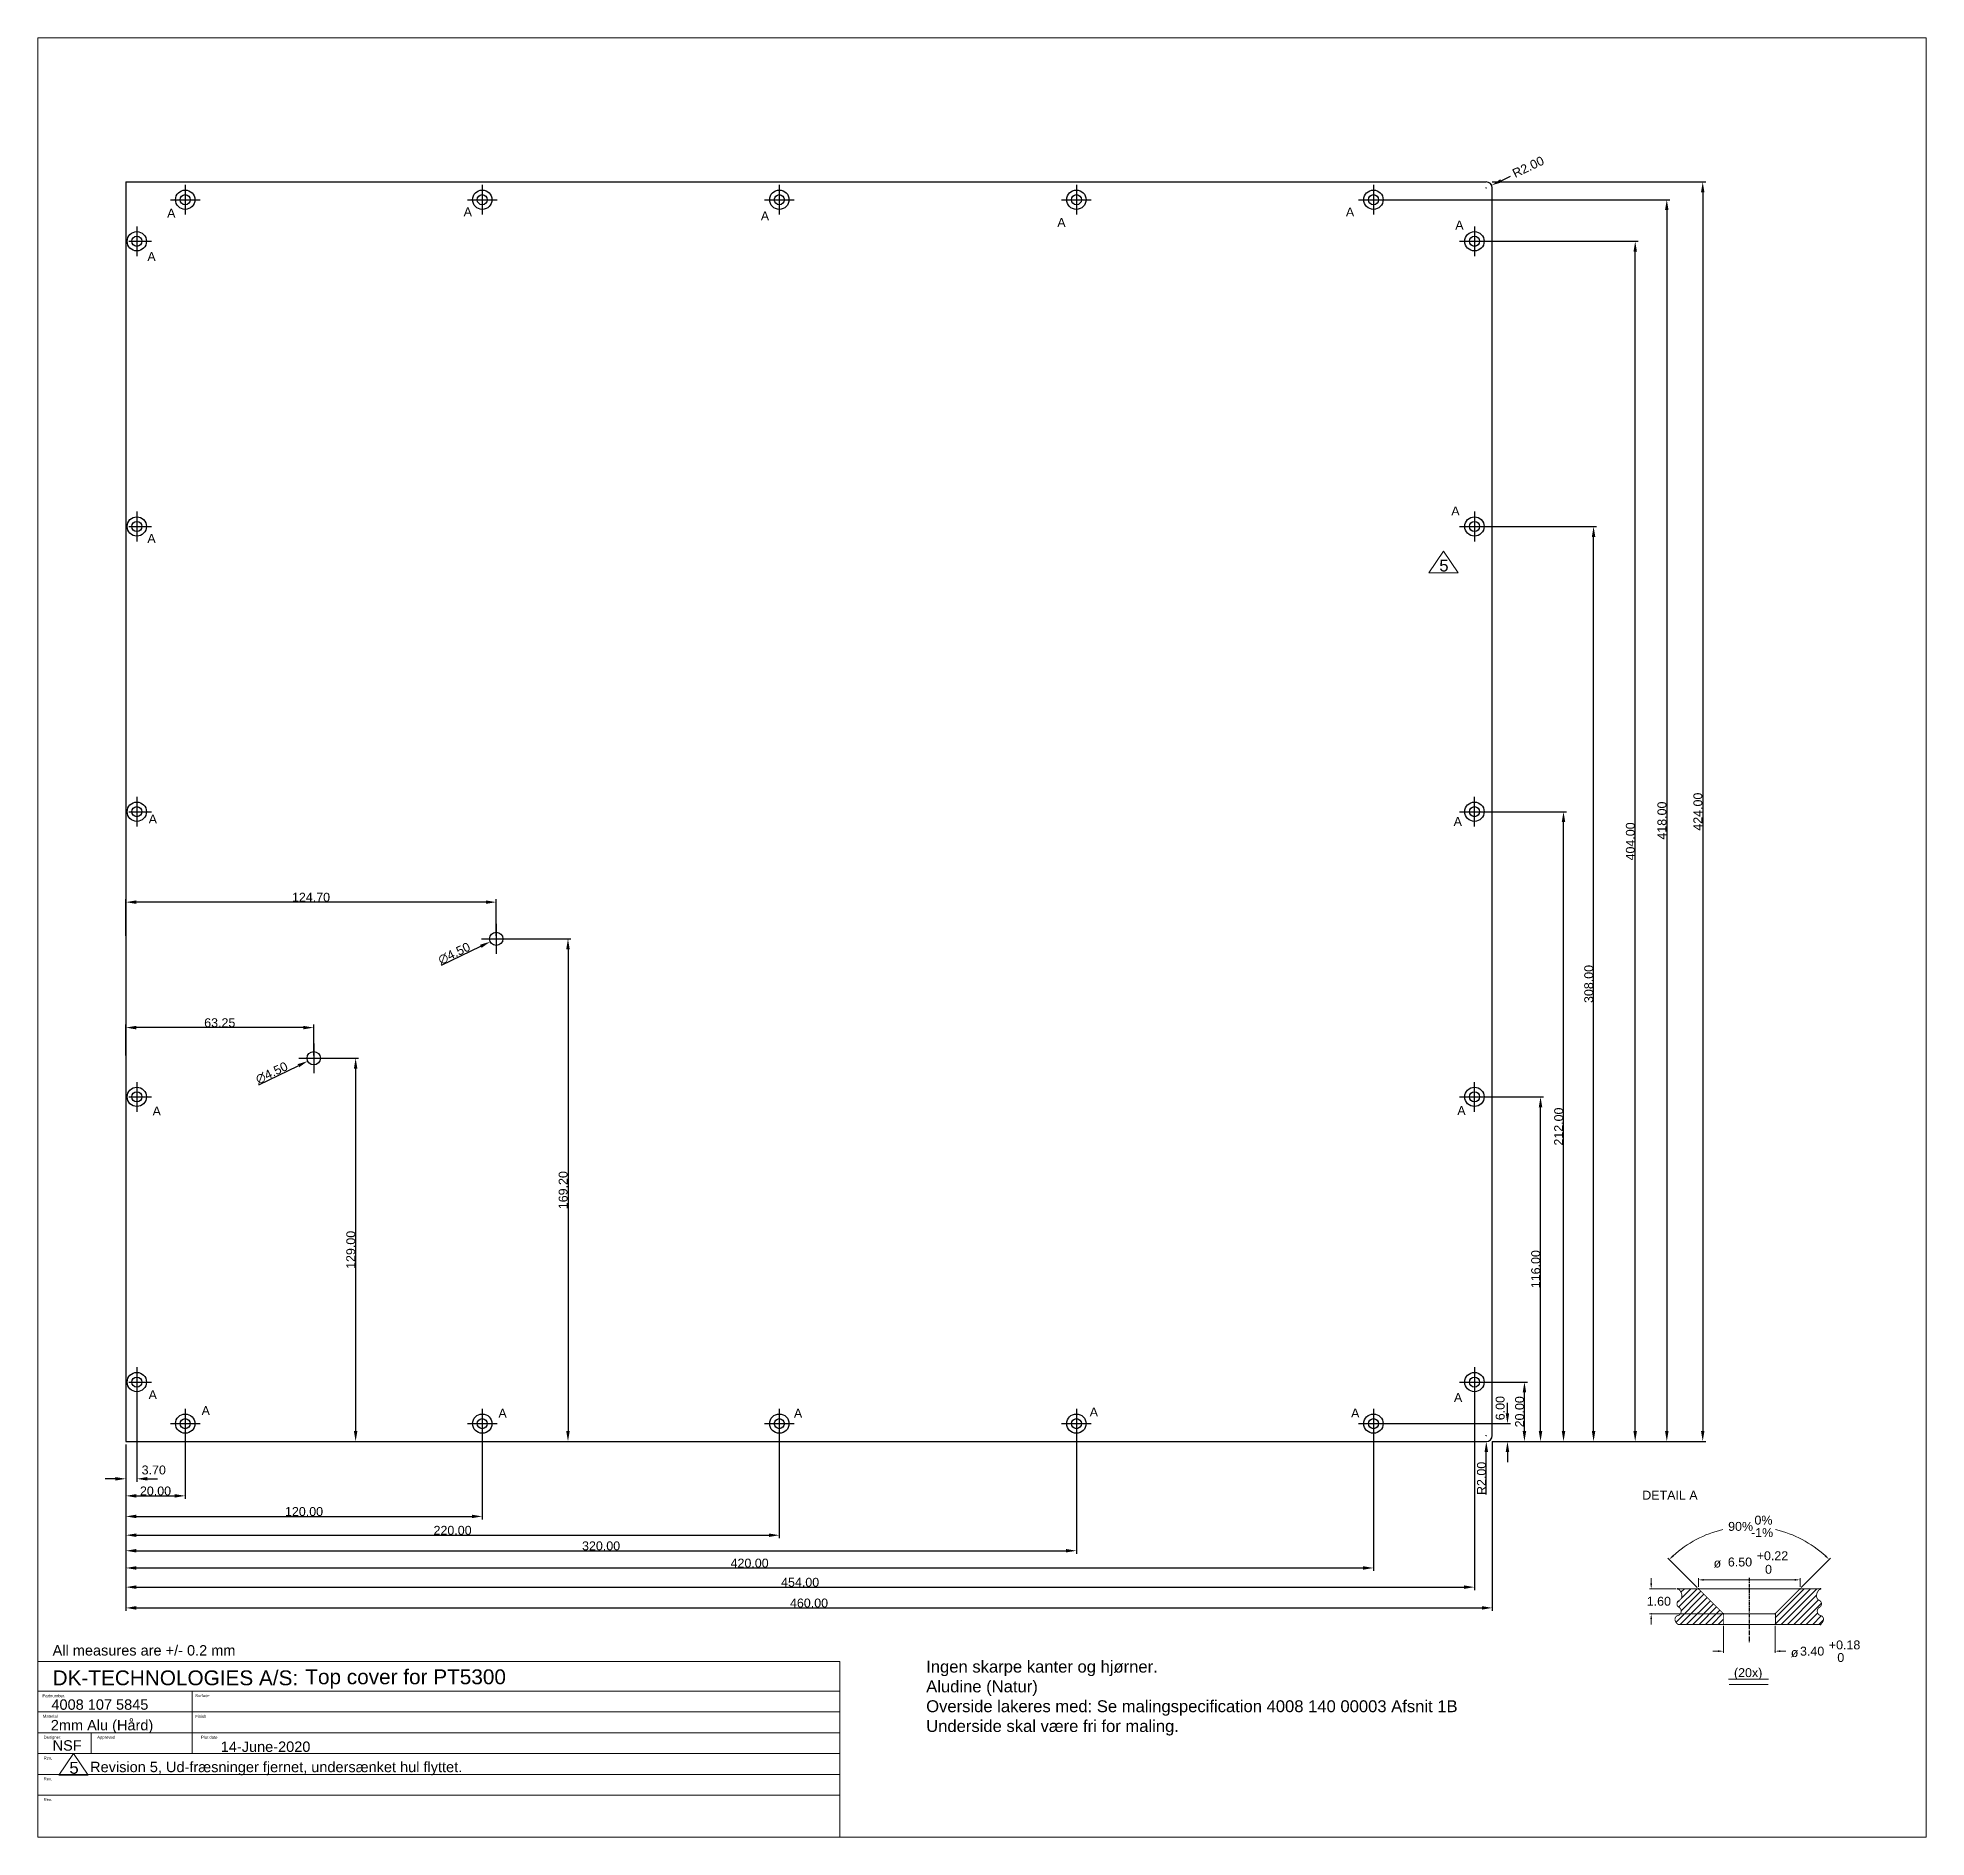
# Model space of a CAD drawing. Extents: x 43 to 678, y -952 to 500.
# Drawn here: x 43 to 678, y -952 to -346 of the extents above; entities that cross this region are included whole.
import ezdxf

# ---------------------------------------------------------------- set-up
doc = ezdxf.new("R2010")
doc.units = 0
doc.header["$MEASUREMENT"] = 0
doc.linetypes.add('CENTER', pattern=[2, 1.25, -0.25, 0.25, -0.25])
doc.layers.get('0').update_dxf_attribs({"linetype": 'CONTINUOUS'})
doc.layers.get('DEFPOINTS').update_dxf_attribs({"linetype": 'CONTINUOUS'})
for name, color, linetype, lineweight in [('DIM', 1, 'CONTINUOUS', 13), ('EMNE', 3, 'CONTINUOUS', 30), ('HEAD', 5, 'CONTINUOUS', 20)]:
    doc.layers.add(name, color=color, linetype=linetype, lineweight=lineweight)
doc.layers.get('0').off()
doc.styles.get("Standard").update_dxf_attribs({"font": 'arial.ttf'})
doc.dimstyles.get("Standard").update_dxf_attribs({"dimtxt": 0.18, "dimasz": 0.18, "dimexe": 0.18, "dimexo": 0.0625, "dimgap": 0.09, "dimtad": 0, "dimtih": 1, "dimtoh": 1, "dimdec": 4, "dimzin": 0, "dimdsep": 46, "dimtxsty": 'Standard', "dimcen": 0.09, "dimadec": 0, "dimazin": 0, "dimtfac": 1, "dimtdec": 4, "dimtofl": 0, "dimtmove": 0, "dimatfit": 3, "dimfxl": 0, "dimtolj": 1, "dimtzin": 0, "dimarcsym": 0})

msp = doc.modelspace()

# ---------------------------------------------------------------- texts
at = {"layer": 'DIM'}
for s, height, p in [('A', 3, (86.243, -406.935)), ('A', 3, (186.054, -406.492)), ('A', 3, (286.098, -407.876)), ('A', 3, (483.057, -406.545)), ('A', 3, (385.908, -410.092)), ('A', 3, (519.876, -410.979)), ('A', 3, (79.589, -421.567)), ('A', 3, (518.545, -507.195)), ('A', 3, (79.589, -516.453)), ('5', 4, (514.511, -526.057)), ('A', 3, (80.033, -610.895)), ('A', 3, (519.325, -611.72)), ('A', 3, (81.346, -709.174)), ('A', 3, (520.564, -709.029)), ('A', 3, (80.005, -804.667)), ('A', 3, (97.848, -810.018)), ('A', 3, (519.433, -805.625)), ('A', 3, (197.767, -810.909)), ('A', 3, (297.241, -810.909)), ('A', 3, (396.812, -810.484)), ('A', 3, (484.805, -810.828)), ('DETAIL A', 3, (582.834, -838.499)), ('ø', 3, (606.834, -861.33)), ('0', 3, (624.171, -863.45)), ('ø', 3, (632.833, -891.457)), ('(20x)', 3, (613.699, -898.231)), ('0', 3, (648.487, -893.138)), ('5', 4, (53.351, -930.768))]:
    msp.add_text(s, height=height, dxfattribs=at).set_placement(p)
at = {"layer": 'DIM', "linetype": 'ByBlock'}
for s, p in [(' 0%', (619.434, -846.899)), ('90%', (611.734, -848.999)), ('-1%', (619.434, -851.099)), ('6.50', (611.648, -860.984)), ('+0.22', (621.348, -858.884)), ('1.60', (584.334, -874.199)), ('3.40', (635.934, -890.999)), ('+0.18', (645.634, -888.899))]:
    msp.add_text(s, height=3, dxfattribs=at).set_placement(p)
at = {"layer": 'HEAD'}
for s, height, p in [('All measures are +/- 0.2 mm', 3.5, (47.694, -890.978)), ('DK-TECHNOLOGIES A/S:', 5, (47.694, -900.978)), ('Top cover for PT5300', 5, (132.751, -900.635)), ('4008 107 5845', 3.5, (47.294, -909.228)), ('Surface', 1, (95.694, -904.978)), ('2mm Alu (Hård)', 3.5, (47.082, -916.152)), ('Finish', 1, (95.694, -911.978)), ('NSF', 3.5, (47.694, -922.978)), ('Plot date', 1, (97.694, -918.978)), ('14-June-2020', 3.5, (104.294, -923.411)), ('Revision 5, Ud-fræsninger fjernet, undersænket hul flyttet.', 3.5, (60.311, -930.229))]:
    msp.add_text(s, height=height, dxfattribs=at).set_placement(p)
at = {"layer": 'HEAD', "color": 7}
for s, p in [('Partnumber.', (44.281, -905.02)), ('Material', (44.412, -911.916)), ('Designer.', (44.694, -918.978)), ('Approved', (62.694, -918.978)), ('Rev.', (44.694, -925.978)), ('Rev.', (44.694, -932.978)), ('Rev.', (44.694, -939.978))]:
    msp.add_text(s, height=1, dxfattribs=at).set_placement(p)
at = {"layer": 'HEAD', "insert": (341.769, -892.701), "char_height": 4, "width": 254.23, "attachment_point": 1}
msp.add_mtext('Ingen skarpe kanter og hjørner.\\PAludine (Natur)\\POverside lakeres med: Se malingspecification 4008 140 00003 Afsnit 1B\\PUnderside skal være fri for maling.', dxfattribs=at)

# ---------------------------------------------------------------- blocks, each defined once
blk = doc.blocks.new('*X120')
at = {"color": 0}
for p, q in [((14.89, 7.11), (16.46, 8.69)), ((15.01, 9), (15.01, 9)), ((15.04, 7.97), (16.07, 9)), ((15.13, 7), (16.64, 8.51)), ((15.17, 8.81), (15.36, 9)), ((15.18, 7.76), (16.29, 8.86)), ((15.2, 8.48), (15.72, 9)), ((14.98, 8.26), (15.06, 8.34)), ((15.49, 7), (16.82, 8.33)), ((15.84, 7), (16.99, 8.16)), ((16.19, 7), (17.17, 7.98)), ((16.55, 7), (17.35, 7.8)), ((16.9, 7), (17.52, 7.63)), ((17.25, 7), (17.55, 7.3))]:
    blk.add_line(p, q, dxfattribs=at)
blk = doc.blocks.new('*X121')
at = {"color": 0}
for p, q in [((20.45, 7.01), (22.44, 9)), ((20.45, 7.37), (22.08, 9)), ((20.79, 7), (22.79, 9)), ((21.14, 7), (22.78, 8.64)), ((21.5, 7), (22.88, 8.38)), ((21.85, 7), (23.05, 8.2)), ((22.2, 7), (22.84, 7.64)), ((22.56, 7), (23.04, 7.48)), ((22.91, 7), (23.16, 7.25))]:
    blk.add_line(p, q, dxfattribs=at)
blk = doc.blocks.new('*D122')
at = {"layer": 'DEFPOINTS', "color": 0}
for p in [(133.56, -690.9), (137.61, -688.94)]:
    blk.add_point(p, dxfattribs=at)
at = {"layer": 'DIM', "color": 0, "lineweight": -2}
for p, q in [((117.15, -698.84), (130.4, -692.42)), ((135.49, -689.92), (135.67, -689.92)), ((135.58, -690.01), (135.58, -689.83))]:
    blk.add_line(p, q, dxfattribs=at)
at = {"layer": 'DIM', "color": 0}
blk.add_solid([(130.15, -691.9), (130.66, -692.95), (133.56, -690.9)], dxfattribs=at)
at = {"layer": 'DIM', "color": 0, "insert": (121.46, -694.86), "char_height": 3, "attachment_point": 5, "rotation": 25.81367}
blk.add_mtext('\\A1;∅4.50', dxfattribs=at)
blk = doc.blocks.new('*D123')
at = {"layer": 'DEFPOINTS', "color": 0}
for p in [(195, -650.7), (199.06, -648.74)]:
    blk.add_point(p, dxfattribs=at)
at = {"layer": 'DIM', "color": 0, "lineweight": -2}
for p, q in [((178.59, -658.62), (191.85, -652.22)), ((196.94, -649.72), (197.12, -649.72)), ((197.03, -649.81), (197.03, -649.63))]:
    blk.add_line(p, q, dxfattribs=at)
at = {"layer": 'DIM', "color": 0}
blk.add_solid([(191.6, -651.69), (192.11, -652.74), (195, -650.7)], dxfattribs=at)
at = {"layer": 'DIM', "color": 0, "insert": (182.9, -654.65), "char_height": 3, "attachment_point": 5, "rotation": 25.76902}
blk.add_mtext('\\A1;∅4.50', dxfattribs=at)
blk = doc.blocks.new('*D124')
at = {"layer": 'DEFPOINTS', "color": 0}
for p in [(72.33, -679.6), (72.33, -690.01), (135.58, -690.01)]:
    blk.add_point(p, dxfattribs=at)
at = {"layer": 'DIM', "color": 0, "lineweight": -2}
for p, q in [((72.33, -689.01), (72.33, -678.6)), ((132.08, -679.6), (75.83, -679.6)), ((135.58, -689.01), (135.58, -678.6))]:
    blk.add_line(p, q, dxfattribs=at)
at = {"layer": 'DIM', "color": 0}
for points in [[(75.83, -679.02), (75.83, -680.19), (72.33, -679.6)], [(132.08, -679.02), (132.08, -680.19), (135.58, -679.6)]]:
    blk.add_solid(points, dxfattribs=at)
at = {"layer": 'DIM', "color": 0, "insert": (103.96, -677.98), "char_height": 3, "attachment_point": 5}
blk.add_mtext('\\A1;63.25', dxfattribs=at)
blk = doc.blocks.new('*D126')
at = {"layer": 'DEFPOINTS', "color": 0}
for p in [(72.33, -637.37), (72.33, -649.72), (197.03, -649.72)]:
    blk.add_point(p, dxfattribs=at)
at = {"layer": 'DIM', "color": 0, "lineweight": -2}
for p, q in [((72.33, -648.72), (72.33, -636.37)), ((193.53, -637.37), (75.83, -637.37)), ((197.03, -648.72), (197.03, -636.37))]:
    blk.add_line(p, q, dxfattribs=at)
at = {"layer": 'DIM', "color": 0}
for points in [[(75.83, -636.78), (75.83, -637.95), (72.33, -637.37)], [(193.53, -636.78), (193.53, -637.95), (197.03, -637.37)]]:
    blk.add_solid(points, dxfattribs=at)
at = {"layer": 'DIM', "color": 0, "insert": (134.68, -635.74), "char_height": 3, "attachment_point": 5}
blk.add_mtext('\\A1;124.70', dxfattribs=at)
blk = doc.blocks.new('*D127')
at = {"layer": 'DEFPOINTS', "color": 0}
for p in [(135.58, -689.92), (135.58, -818.92), (149.7, -818.92)]:
    blk.add_point(p, dxfattribs=at)
at = {"layer": 'DIM', "color": 0, "lineweight": -2}
for p, q in [((136.58, -689.92), (150.7, -689.92)), ((149.7, -693.42), (149.7, -815.42)), ((136.58, -818.92), (150.7, -818.92))]:
    blk.add_line(p, q, dxfattribs=at)
at = {"layer": 'DIM', "color": 0}
for points in [[(149.12, -693.42), (150.28, -693.42), (149.7, -689.92)], [(149.12, -815.42), (150.28, -815.42), (149.7, -818.92)]]:
    blk.add_solid(points, dxfattribs=at)
at = {"layer": 'DIM', "color": 0, "insert": (148.08, -754.42), "char_height": 3, "attachment_point": 5, "rotation": 90}
blk.add_mtext('\\A1;129.00', dxfattribs=at)
blk = doc.blocks.new('*D128')
at = {"layer": 'DEFPOINTS', "color": 0}
for p in [(197.03, -649.72), (197.03, -818.92), (221.19, -818.92)]:
    blk.add_point(p, dxfattribs=at)
at = {"layer": 'DIM', "color": 0, "lineweight": -2}
for p, q in [((198.03, -649.72), (222.19, -649.72)), ((221.19, -653.22), (221.19, -815.42)), ((198.03, -818.92), (222.19, -818.92))]:
    blk.add_line(p, q, dxfattribs=at)
at = {"layer": 'DIM', "color": 0}
for points in [[(220.6, -653.22), (221.77, -653.22), (221.19, -649.72)], [(220.6, -815.42), (221.77, -815.42), (221.19, -818.92)]]:
    blk.add_solid(points, dxfattribs=at)
at = {"layer": 'DIM', "color": 0, "insert": (219.57, -734.32), "char_height": 3, "attachment_point": 5, "rotation": 90}
blk.add_mtext('\\A1;169.20', dxfattribs=at)
blk = doc.blocks.new('*D129')
at = {"layer": 'DEFPOINTS', "color": 0}
for p in [(92.33, -812.92), (72.33, -818.92), (92.33, -837.22)]:
    blk.add_point(p, dxfattribs=at)
at = {"layer": 'DIM', "color": 0, "lineweight": -2}
for p, q in [((72.33, -819.92), (72.33, -838.22)), ((92.33, -813.92), (92.33, -838.22)), ((75.83, -837.22), (88.83, -837.22))]:
    blk.add_line(p, q, dxfattribs=at)
at = {"layer": 'DIM', "color": 0}
for points in [[(75.83, -836.64), (75.83, -837.8), (72.33, -837.22)], [(88.83, -836.64), (88.83, -837.8), (92.33, -837.22)]]:
    blk.add_solid(points, dxfattribs=at)
at = {"layer": 'DIM', "color": 0, "insert": (82.33, -835.6), "char_height": 3, "attachment_point": 5}
blk.add_mtext('\\A1;20.00', dxfattribs=at)
blk = doc.blocks.new('*D130')
at = {"layer": 'DEFPOINTS', "color": 0}
for p in [(192.33, -812.92), (72.33, -818.92), (192.33, -844.14)]:
    blk.add_point(p, dxfattribs=at)
at = {"layer": 'DIM', "color": 0, "lineweight": -2}
for p, q in [((72.33, -819.92), (72.33, -845.14)), ((192.33, -813.92), (192.33, -845.14)), ((75.83, -844.14), (188.83, -844.14))]:
    blk.add_line(p, q, dxfattribs=at)
at = {"layer": 'DIM', "color": 0}
for points in [[(75.83, -843.56), (75.83, -844.72), (72.33, -844.14)], [(188.83, -843.56), (188.83, -844.72), (192.33, -844.14)]]:
    blk.add_solid(points, dxfattribs=at)
at = {"layer": 'DIM', "color": 0, "insert": (132.33, -842.52), "char_height": 3, "attachment_point": 5}
blk.add_mtext('\\A1;120.00', dxfattribs=at)
blk = doc.blocks.new('*D131')
at = {"layer": 'DEFPOINTS', "color": 0}
for p in [(292.33, -812.92), (72.33, -818.92), (292.33, -850.47)]:
    blk.add_point(p, dxfattribs=at)
at = {"layer": 'DIM', "color": 0, "lineweight": -2}
for p, q in [((72.33, -819.92), (72.33, -851.47)), ((292.33, -813.92), (292.33, -851.47)), ((75.83, -850.47), (288.83, -850.47))]:
    blk.add_line(p, q, dxfattribs=at)
at = {"layer": 'DIM', "color": 0}
for points in [[(75.83, -849.89), (75.83, -851.05), (72.33, -850.47)], [(288.83, -849.89), (288.83, -851.05), (292.33, -850.47)]]:
    blk.add_solid(points, dxfattribs=at)
at = {"layer": 'DIM', "color": 0, "insert": (182.33, -848.85), "char_height": 3, "attachment_point": 5}
blk.add_mtext('\\A1;220.00', dxfattribs=at)
blk = doc.blocks.new('*D132')
at = {"layer": 'DEFPOINTS', "color": 0}
for p in [(392.33, -812.92), (72.33, -818.92), (392.33, -855.7)]:
    blk.add_point(p, dxfattribs=at)
at = {"layer": 'DIM', "color": 0, "lineweight": -2}
for p, q in [((72.33, -819.92), (72.33, -856.7)), ((392.33, -813.92), (392.33, -856.7)), ((75.83, -855.7), (388.83, -855.7))]:
    blk.add_line(p, q, dxfattribs=at)
at = {"layer": 'DIM', "color": 0}
for points in [[(75.83, -855.11), (75.83, -856.28), (72.33, -855.7)], [(388.83, -855.11), (388.83, -856.28), (392.33, -855.7)]]:
    blk.add_solid(points, dxfattribs=at)
at = {"layer": 'DIM', "color": 0, "insert": (232.33, -854.07), "char_height": 3, "attachment_point": 5}
blk.add_mtext('\\A1;320.00', dxfattribs=at)
blk = doc.blocks.new('*D133')
at = {"layer": 'DEFPOINTS', "color": 0}
for p in [(492.33, -812.92), (72.33, -818.92), (492.33, -861.5)]:
    blk.add_point(p, dxfattribs=at)
at = {"layer": 'DIM', "color": 0, "lineweight": -2}
for p, q in [((72.33, -819.92), (72.33, -862.5)), ((492.33, -813.92), (492.33, -862.5)), ((75.83, -861.5), (488.83, -861.5))]:
    blk.add_line(p, q, dxfattribs=at)
at = {"layer": 'DIM', "color": 0}
for points in [[(75.83, -860.92), (75.83, -862.08), (72.33, -861.5)], [(488.83, -860.92), (488.83, -862.08), (492.33, -861.5)]]:
    blk.add_solid(points, dxfattribs=at)
at = {"layer": 'DIM', "color": 0, "insert": (282.33, -859.88), "char_height": 3, "attachment_point": 5}
blk.add_mtext('\\A1;420.00', dxfattribs=at)
blk = doc.blocks.new('*D134')
at = {"layer": 'DEFPOINTS', "color": 0}
for p in [(76.03, -798.92), (72.33, -818.92), (76.03, -831.48)]:
    blk.add_point(p, dxfattribs=at)
at = {"layer": 'DIM', "color": 0, "lineweight": -2}
for p, q in [((76.03, -799.92), (76.03, -832.48)), ((72.33, -819.92), (72.33, -832.48)), ((68.83, -831.48), (65.33, -831.48)), ((79.53, -831.48), (83.03, -831.48))]:
    blk.add_line(p, q, dxfattribs=at)
at = {"layer": 'DIM', "color": 0}
for points in [[(68.83, -830.89), (68.83, -832.06), (72.33, -831.48)], [(79.53, -830.89), (79.53, -832.06), (76.03, -831.48)]]:
    blk.add_solid(points, dxfattribs=at)
at = {"layer": 'DIM', "color": 0, "insert": (81.74, -828.53), "char_height": 3, "attachment_point": 5}
blk.add_mtext('\\A1;3.70', dxfattribs=at)
blk = doc.blocks.new('*D135')
at = {"layer": 'DEFPOINTS', "color": 0}
for p in [(526.33, -798.92), (72.33, -818.92), (526.33, -867.95)]:
    blk.add_point(p, dxfattribs=at)
at = {"layer": 'DIM', "color": 0, "lineweight": -2}
for p, q in [((526.33, -799.92), (526.33, -868.95)), ((72.33, -819.92), (72.33, -868.95)), ((75.83, -867.95), (522.83, -867.95))]:
    blk.add_line(p, q, dxfattribs=at)
at = {"layer": 'DIM', "color": 0}
for points in [[(75.83, -867.36), (75.83, -868.53), (72.33, -867.95)], [(522.83, -867.36), (522.83, -868.53), (526.33, -867.95)]]:
    blk.add_solid(points, dxfattribs=at)
at = {"layer": 'DIM', "color": 0, "insert": (299.33, -866.33), "char_height": 3, "attachment_point": 5}
blk.add_mtext('\\A1;454.00', dxfattribs=at)
blk = doc.blocks.new('*D136')
at = {"layer": 'DEFPOINTS', "color": 0}
for p in [(72.33, -818.92), (532.33, -817.92), (532.33, -874.94)]:
    blk.add_point(p, dxfattribs=at)
at = {"layer": 'DIM', "color": 0, "lineweight": -2}
for p, q in [((72.33, -819.92), (72.33, -875.94)), ((532.33, -818.92), (532.33, -875.94)), ((75.83, -874.94), (528.83, -874.94))]:
    blk.add_line(p, q, dxfattribs=at)
at = {"layer": 'DIM', "color": 0}
for points in [[(75.83, -874.35), (75.83, -875.52), (72.33, -874.94)], [(528.83, -874.35), (528.83, -875.52), (532.33, -874.94)]]:
    blk.add_solid(points, dxfattribs=at)
at = {"layer": 'DIM', "color": 0, "insert": (302.33, -873.31), "char_height": 3, "attachment_point": 5}
blk.add_mtext('\\A1;460.00', dxfattribs=at)
blk = doc.blocks.new('*D137')
at = {"layer": 'DEFPOINTS', "color": 0}
for p in [(492.33, -812.92), (537.45, -812.92), (531.33, -818.92)]:
    blk.add_point(p, dxfattribs=at)
at = {"layer": 'DIM', "color": 0, "lineweight": -2}
for p, q in [((537.45, -809.42), (537.45, -805.92)), ((493.33, -812.92), (538.45, -812.92)), ((532.33, -818.92), (538.45, -818.92)), ((537.45, -822.42), (537.45, -825.92))]:
    blk.add_line(p, q, dxfattribs=at)
at = {"layer": 'DIM', "color": 0}
for points in [[(536.86, -809.42), (538.03, -809.42), (537.45, -812.92)], [(536.86, -822.42), (538.03, -822.42), (537.45, -818.92)]]:
    blk.add_solid(points, dxfattribs=at)
at = {"layer": 'DIM', "color": 0, "insert": (535, -807.69), "char_height": 3, "attachment_point": 5, "rotation": 90}
blk.add_mtext('\\A1;6.00', dxfattribs=at)
blk = doc.blocks.new('*D138')
at = {"layer": 'DEFPOINTS', "color": 0}
for p in [(526.33, -798.92), (543.16, -798.92), (531.33, -818.92)]:
    blk.add_point(p, dxfattribs=at)
at = {"layer": 'DIM', "color": 0, "lineweight": -2}
for p, q in [((527.33, -798.92), (544.16, -798.92)), ((543.16, -815.42), (543.16, -802.42)), ((532.33, -818.92), (544.16, -818.92))]:
    blk.add_line(p, q, dxfattribs=at)
at = {"layer": 'DIM', "color": 0}
for points in [[(542.58, -802.42), (543.75, -802.42), (543.16, -798.92)], [(542.58, -815.42), (543.75, -815.42), (543.16, -818.92)]]:
    blk.add_solid(points, dxfattribs=at)
at = {"layer": 'DIM', "color": 0, "insert": (541.54, -808.92), "char_height": 3, "attachment_point": 5, "rotation": 90}
blk.add_mtext('\\A1;20.00', dxfattribs=at)
blk = doc.blocks.new('*D139')
at = {"layer": 'DEFPOINTS', "color": 0}
for p in [(526.33, -702.92), (548.58, -702.92), (531.33, -818.92)]:
    blk.add_point(p, dxfattribs=at)
at = {"layer": 'DIM', "color": 0, "lineweight": -2}
for p, q in [((527.33, -702.92), (549.58, -702.92)), ((548.58, -815.42), (548.58, -706.42)), ((532.33, -818.92), (549.58, -818.92))]:
    blk.add_line(p, q, dxfattribs=at)
at = {"layer": 'DIM', "color": 0}
for points in [[(548, -706.42), (549.17, -706.42), (548.58, -702.92)], [(548, -815.42), (549.17, -815.42), (548.58, -818.92)]]:
    blk.add_solid(points, dxfattribs=at)
at = {"layer": 'DIM', "color": 0, "insert": (546.96, -760.92), "char_height": 3, "attachment_point": 5, "rotation": 90}
blk.add_mtext('\\A1;116.00', dxfattribs=at)
blk = doc.blocks.new('*D140')
at = {"layer": 'DEFPOINTS', "color": 0}
for p in [(526.33, -606.92), (556.32, -606.92), (531.33, -818.92)]:
    blk.add_point(p, dxfattribs=at)
at = {"layer": 'DIM', "color": 0, "lineweight": -2}
for p, q in [((527.33, -606.92), (557.32, -606.92)), ((556.32, -815.42), (556.32, -610.42)), ((532.33, -818.92), (557.32, -818.92))]:
    blk.add_line(p, q, dxfattribs=at)
at = {"layer": 'DIM', "color": 0}
for points in [[(555.73, -610.42), (556.9, -610.42), (556.32, -606.92)], [(555.73, -815.42), (556.9, -815.42), (556.32, -818.92)]]:
    blk.add_solid(points, dxfattribs=at)
at = {"layer": 'DIM', "color": 0, "insert": (554.7, -712.92), "char_height": 3, "attachment_point": 5, "rotation": 90}
blk.add_mtext('\\A1;212.00', dxfattribs=at)
blk = doc.blocks.new('*D141')
at = {"layer": 'DEFPOINTS', "color": 0}
for p in [(526.33, -510.92), (566.44, -510.92), (531.33, -818.92)]:
    blk.add_point(p, dxfattribs=at)
at = {"layer": 'DIM', "color": 0, "lineweight": -2}
for p, q in [((527.33, -510.92), (567.44, -510.92)), ((566.44, -815.42), (566.44, -514.42)), ((532.33, -818.92), (567.44, -818.92))]:
    blk.add_line(p, q, dxfattribs=at)
at = {"layer": 'DIM', "color": 0}
for points in [[(565.86, -514.42), (567.03, -514.42), (566.44, -510.92)], [(565.86, -815.42), (567.03, -815.42), (566.44, -818.92)]]:
    blk.add_solid(points, dxfattribs=at)
at = {"layer": 'DIM', "color": 0, "insert": (564.82, -664.92), "char_height": 3, "attachment_point": 5, "rotation": 90}
blk.add_mtext('\\A1;308.00', dxfattribs=at)
blk = doc.blocks.new('*D142')
at = {"layer": 'DEFPOINTS', "color": 0}
for p in [(526.33, -414.92), (580.45, -414.92), (531.33, -818.92)]:
    blk.add_point(p, dxfattribs=at)
at = {"layer": 'DIM', "color": 0, "lineweight": -2}
for p, q in [((527.33, -414.92), (581.45, -414.92)), ((580.45, -815.42), (580.45, -418.42)), ((532.33, -818.92), (581.45, -818.92))]:
    blk.add_line(p, q, dxfattribs=at)
at = {"layer": 'DIM', "color": 0}
for points in [[(579.87, -418.42), (581.03, -418.42), (580.45, -414.92)], [(579.87, -815.42), (581.03, -815.42), (580.45, -818.92)]]:
    blk.add_solid(points, dxfattribs=at)
at = {"layer": 'DIM', "color": 0, "insert": (578.83, -616.92), "char_height": 3, "attachment_point": 5, "rotation": 90}
blk.add_mtext('\\A1;404.00', dxfattribs=at)
blk = doc.blocks.new('*D143')
at = {"layer": 'DEFPOINTS', "color": 0}
for p in [(492.33, -400.92), (531.42, -818.92), (591.08, -818.92)]:
    blk.add_point(p, dxfattribs=at)
at = {"layer": 'DIM', "color": 0, "lineweight": -2}
for p, q in [((493.33, -400.92), (592.08, -400.92)), ((591.08, -404.42), (591.08, -815.42)), ((532.42, -818.92), (592.08, -818.92))]:
    blk.add_line(p, q, dxfattribs=at)
at = {"layer": 'DIM', "color": 0}
for points in [[(590.5, -404.42), (591.67, -404.42), (591.08, -400.92)], [(590.5, -815.42), (591.67, -815.42), (591.08, -818.92)]]:
    blk.add_solid(points, dxfattribs=at)
at = {"layer": 'DIM', "color": 0, "insert": (589.46, -609.92), "char_height": 3, "attachment_point": 5, "rotation": 90}
blk.add_mtext('\\A1;418.00', dxfattribs=at)
blk = doc.blocks.new('*D144')
at = {"layer": 'DEFPOINTS', "color": 0}
for p in [(531.33, -394.92), (531.42, -818.92), (603.18, -818.92)]:
    blk.add_point(p, dxfattribs=at)
at = {"layer": 'DIM', "color": 0, "lineweight": -2}
for p, q in [((532.33, -394.92), (604.18, -394.92)), ((603.18, -398.42), (603.18, -815.42)), ((532.42, -818.92), (604.18, -818.92))]:
    blk.add_line(p, q, dxfattribs=at)
at = {"layer": 'DIM', "color": 0}
for points in [[(602.6, -398.42), (603.76, -398.42), (603.18, -394.92)], [(602.6, -815.42), (603.76, -815.42), (603.18, -818.92)]]:
    blk.add_solid(points, dxfattribs=at)
at = {"layer": 'DIM', "color": 0, "insert": (601.56, -606.92), "char_height": 3, "attachment_point": 5, "rotation": 90}
blk.add_mtext('\\A1;424.00', dxfattribs=at)
blk = doc.blocks.new('*D145')
at = {"layer": 'DEFPOINTS', "color": 0}
for p in [(530.33, -816.92), (530.33, -818.92)]:
    blk.add_point(p, dxfattribs=at)
at = {"layer": 'DIM', "color": 0, "lineweight": -2}
for p, q in [((530.24, -816.92), (530.42, -816.92)), ((530.33, -817.01), (530.33, -816.83)), ((530.33, -836.75), (530.33, -822.42))]:
    blk.add_line(p, q, dxfattribs=at)
at = {"layer": 'DIM', "color": 0}
blk.add_solid([(529.75, -822.42), (530.91, -822.42), (530.33, -818.92)], dxfattribs=at)
at = {"layer": 'DIM', "color": 0, "insert": (528.71, -831.34), "char_height": 3, "attachment_point": 5, "rotation": 90}
blk.add_mtext('\\A1;R2.00', dxfattribs=at)
blk = doc.blocks.new('*D146')
at = {"layer": 'DEFPOINTS', "color": 0}
for p in [(530.33, -396.92), (532.14, -396.06)]:
    blk.add_point(p, dxfattribs=at)
at = {"layer": 'DIM', "color": 0, "lineweight": -2}
for p, q in [((535.29, -394.55), (538.45, -393.04)), ((530.24, -396.92), (530.42, -396.92)), ((530.33, -397.01), (530.33, -396.83))]:
    blk.add_line(p, q, dxfattribs=at)
at = {"layer": 'DIM', "color": 0}
blk.add_solid([(535.04, -394.02), (535.54, -395.07), (532.14, -396.06)], dxfattribs=at)
at = {"layer": 'DIM', "color": 0, "insert": (544.44, -389.89), "char_height": 3, "attachment_point": 5, "rotation": 25.55392}
blk.add_mtext('\\A1;R2.00', dxfattribs=at)

# ---------------------------------------------------------------- dimensions: what is measured, and where the dimension line sits
at = {"layer": 'DIM'}
dim = msp.add_radius_dim(center=(530.331, -396.919), mpoint=(532.136, -396.057), dimstyle='Standard', override={"dimtxt": 3, "dimasz": 3.5, "dimexe": 1, "dimexo": 1, "dimtad": 1, "dimtih": 0, "dimtoh": 0, "dimdec": 2, "dimtdec": 2, "dimtix": 1, "dimtmove": 2}, dxfattribs=at)
dim.commit()
dim.dimension.update_dxf_attribs({"geometry": '*D146', "text_midpoint": (544.441, -389.894), "dimtype": 164})
for base, p1, p2, picture, middle in [((603.179, -818.915), (531.331, -394.919), (531.424, -818.915), '*D144', (601.557, -606.917)), ((591.083, -818.915), (492.331, -400.919), (531.424, -818.915), '*D143', (589.462, -609.917)), ((580.45, -414.919), (531.331, -818.919), (526.331, -414.919), '*D142', (578.829, -616.919)), ((566.442, -510.919), (531.331, -818.919), (526.331, -510.919), '*D141', (564.819, -664.919)), ((556.317, -606.919), (531.331, -818.919), (526.331, -606.919), '*D140', (554.696, -712.919)), ((221.188, -818.919), (197.031, -649.719), (197.031, -818.919), '*D128', (219.566, -734.319)), ((149.701, -818.919), (135.581, -689.919), (135.581, -818.919), '*D127', (148.079, -754.419)), ((548.584, -702.919), (531.331, -818.919), (526.331, -702.919), '*D139', (546.962, -760.919)), ((543.162, -798.919), (531.331, -818.919), (526.331, -798.919), '*D138', (541.541, -808.919))]:
    dim = msp.add_linear_dim(base=base, p1=p1, p2=p2, angle=90, dimstyle='Standard', override={"dimtxt": 3, "dimasz": 3.5, "dimexe": 1, "dimexo": 1, "dimtad": 1, "dimtih": 0, "dimtoh": 0, "dimdec": 2, "dimtdec": 2, "dimtix": 1, "dimtmove": 2}, dxfattribs=at)
    dim.commit()
    dim.dimension.update_dxf_attribs({"geometry": picture, "text_midpoint": middle})
for base, p1, p2, picture, middle in [((72.331, -637.366), (197.031, -649.719), (72.331, -649.719), '*D126', (134.681, -635.744)), ((72.331, -679.604), (135.581, -690.009), (72.331, -690.009), '*D124', (103.956, -677.981)), ((526.331, -867.948), (72.331, -818.919), (526.331, -798.919), '*D135', (299.331, -866.326)), ((92.331, -837.219), (72.331, -818.919), (92.331, -812.919), '*D129', (82.331, -835.598)), ((192.331, -844.139), (72.331, -818.919), (192.331, -812.919), '*D130', (132.331, -842.517)), ((292.331, -850.469), (72.331, -818.919), (292.331, -812.919), '*D131', (182.331, -848.847)), ((392.331, -855.698), (72.331, -818.919), (392.331, -812.919), '*D132', (232.331, -854.075)), ((492.331, -861.499), (72.331, -818.919), (492.331, -812.919), '*D133', (282.331, -859.877)), ((532.331, -874.936), (72.331, -818.919), (532.331, -817.919), '*D136', (302.331, -873.314))]:
    dim = msp.add_linear_dim(base=base, p1=p1, p2=p2, dimstyle='Standard', override={"dimtxt": 3, "dimasz": 3.5, "dimexe": 1, "dimexo": 1, "dimtad": 1, "dimtih": 0, "dimtoh": 0, "dimdec": 2, "dimtdec": 2, "dimtix": 1, "dimtmove": 2}, dxfattribs=at)
    dim.commit()
    dim.dimension.update_dxf_attribs({"geometry": picture, "text_midpoint": middle})
for p1, p2, picture, middle in [((199.057, -648.741), (195.005, -650.698), '*D123', (182.905, -654.645)), ((137.607, -688.94), (133.556, -690.899), '*D122', (121.458, -694.856))]:
    dim = msp.add_diameter_dim_2p(p1=p1, p2=p2, dimstyle='Standard', override={"dimtxt": 3, "dimasz": 3.5, "dimexe": 1, "dimexo": 1, "dimtad": 1, "dimtih": 0, "dimtoh": 0, "dimdec": 2, "dimtdec": 2, "dimtix": 1, "dimtmove": 2}, dxfattribs=at)
    dim.commit()
    dim.dimension.update_dxf_attribs({"geometry": picture, "text_midpoint": middle})
dim = msp.add_linear_dim(base=(76.031, -831.478), p1=(72.331, -818.919), p2=(76.031, -798.919), dimstyle='Standard', override={"dimtxt": 3, "dimasz": 3.5, "dimexe": 1, "dimexo": 1, "dimtad": 1, "dimtih": 0, "dimtoh": 0, "dimdec": 2, "dimtdec": 2, "dimtix": 1, "dimtmove": 2}, dxfattribs=at)
dim.commit()
dim.dimension.update_dxf_attribs({"geometry": '*D134', "text_midpoint": (81.74, -828.533), "dimtype": 160})
dim = msp.add_linear_dim(base=(537.448, -812.919), p1=(531.331, -818.919), p2=(492.331, -812.919), angle=90, dimstyle='Standard', override={"dimtxt": 3, "dimasz": 3.5, "dimexe": 1, "dimexo": 1, "dimtad": 1, "dimtih": 0, "dimtoh": 0, "dimdec": 2, "dimtdec": 2, "dimtix": 1, "dimtmove": 2}, dxfattribs=at)
dim.commit()
dim.dimension.update_dxf_attribs({"geometry": '*D137', "text_midpoint": (534.999, -807.687), "dimtype": 160})
dim = msp.add_radius_dim(center=(530.331, -816.919), mpoint=(530.331, -818.919), dimstyle='Standard', override={"dimtxt": 3, "dimasz": 3.5, "dimexe": 1, "dimexo": 1, "dimtad": 1, "dimtih": 0, "dimtoh": 0, "dimdec": 2, "dimtdec": 2, "dimtix": 1, "dimtmove": 2}, dxfattribs=at)
dim.commit()
dim.dimension.update_dxf_attribs({"geometry": '*D145', "text_midpoint": (528.709, -831.336)})

# ---------------------------------------------------------------- linework, layer by layer
at = {"layer": 'DIM'}
for p, q in [((515.915, -519.266), (511, -526.525)), ((515.915, -519.266), (520.831, -526.525)), ((511, -526.525), (520.831, -526.525)), ((611.891, -898.905), (625.321, -898.905)), ((612.057, -900.728), (625.155, -900.728)), ((54.756, -923.978), (49.84, -931.236)), ((54.756, -923.978), (59.671, -931.236)), ((49.84, -931.236), (59.671, -931.236))]:
    msp.add_line(p, q, dxfattribs=at)
at = {"layer": 'DIM', "linetype": 'ByBlock'}
for p, q in [((591.469, -858.234), (601.31, -868.075)), ((646.199, -858.234), (636.359, -868.075)), ((594.234, -868.499), (585.234, -868.499)), ((585.834, -866.699), (585.834, -864.899)), ((601.734, -867.899), (601.734, -864.899)), ((603.534, -865.499), (634.134, -865.499)), ((635.934, -867.899), (635.934, -864.899)), ((609.534, -876.899), (585.234, -876.899)), ((585.834, -878.699), (585.834, -880.499)), ((610.134, -881.099), (610.134, -890.099)), ((627.534, -881.099), (627.534, -890.099)), ((608.334, -889.499), (606.534, -889.499)), ((629.334, -889.499), (631.134, -889.499))]:
    msp.add_line(p, q, dxfattribs=at)
for start, end in [(103.447089, 132.292861), (47.707139, 76.552911)]:
    msp.add_arc((618.834, -885.599), 38.1, start, end, dxfattribs=at)
for p in [(635.934, -865.499), (585.834, -876.899), (627.534, -889.499)]:
    msp.add_point(p, dxfattribs=at)
for points in [[(593.403, -857.633), (592.989, -857.199), (591.894, -858.658)], [(644.266, -857.633), (644.68, -857.199), (645.775, -858.658)], [(586.134, -866.699), (585.534, -866.699), (585.834, -868.499)], [(603.534, -865.799), (603.534, -865.199), (601.734, -865.499)], [(634.134, -865.799), (634.134, -865.199), (635.934, -865.499)], [(586.134, -878.699), (585.534, -878.699), (585.834, -876.899)], [(608.334, -889.799), (608.334, -889.199), (610.134, -889.499)], [(629.334, -889.799), (629.334, -889.199), (627.534, -889.499)]]:
    msp.add_solid(points, dxfattribs=at)
at = {"layer": 'EMNE'}
for p, q in [((72.331, -394.919), (72.331, -818.919)), ((72.331, -394.919), (530.331, -394.919)), ((92.331, -395.919), (92.331, -405.919)), ((192.331, -395.919), (192.331, -405.919)), ((292.331, -395.919), (292.331, -405.919)), ((392.331, -395.919), (392.331, -405.919)), ((492.331, -395.919), (492.331, -405.919)), ((532.331, -816.919), (532.331, -396.919)), ((87.331, -400.919), (97.331, -400.919)), ((187.331, -400.919), (197.331, -400.919)), ((287.331, -400.919), (297.331, -400.919)), ((387.331, -400.919), (397.331, -400.919)), ((487.331, -400.919), (497.331, -400.919)), ((76.031, -409.919), (76.031, -419.919)), ((526.331, -409.919), (526.331, -419.919)), ((73.331, -414.919), (81.031, -414.919)), ((521.331, -414.919), (531.331, -414.919)), ((76.031, -505.919), (76.031, -515.919)), ((526.331, -505.919), (526.331, -515.919)), ((73.331, -510.919), (81.031, -510.919)), ((521.331, -510.919), (531.331, -510.919)), ((76.031, -601.919), (76.031, -611.919)), ((526.331, -611.919), (526.331, -601.919)), ((73.331, -606.919), (81.031, -606.919)), ((521.331, -606.919), (531.331, -606.919)), ((197.031, -644.719), (197.031, -654.719)), ((192.031, -649.719), (202.031, -649.719)), ((135.581, -684.919), (135.581, -694.919)), ((130.581, -689.919), (140.581, -689.919)), ((76.031, -697.919), (76.031, -707.919)), ((526.331, -707.919), (526.331, -697.919)), ((73.331, -702.919), (81.031, -702.919)), ((521.331, -702.919), (531.331, -702.919)), ((76.031, -793.919), (76.031, -803.919)), ((526.331, -793.919), (526.331, -803.919)), ((73.331, -798.919), (81.031, -798.919)), ((521.331, -798.919), (531.331, -798.919)), ((87.331, -812.919), (97.331, -812.919)), ((92.331, -807.919), (92.331, -817.919)), ((187.331, -812.919), (197.331, -812.919)), ((192.331, -807.919), (192.331, -817.919)), ((287.331, -812.919), (297.331, -812.919)), ((292.331, -807.919), (292.331, -817.919)), ((387.331, -812.919), (397.331, -812.919)), ((392.331, -807.919), (392.331, -817.919)), ((487.331, -812.919), (497.331, -812.919)), ((492.331, -807.919), (492.331, -817.919)), ((72.331, -818.919), (530.331, -818.919))]:
    msp.add_line(p, q, dxfattribs=at)
at = {"layer": 'EMNE', "const_width": 0.3}
for points in [[(594.834, -868.499, -0.1347947), (595.888, -869.686, -0.1421464), (596.151, -871.171, -0.260812), (595.284, -872.394, 0.2811418), (594.515, -873.569, 0.2768744), (595.165, -874.734, -0.251153), (595.933, -875.967, -0.3606632), (594.806, -877.522, 0.3993064), (593.86, -879.031, 0.0966963), (594.19, -879.827, 0.0894692), (594.834, -880.499)], [(642.834, -868.499, 0.1347947), (641.781, -869.686, 0.1421464), (641.517, -871.171, 0.260812), (642.385, -872.394, -0.2811418), (643.154, -873.569, -0.2768744), (642.503, -874.734, 0.251153), (641.736, -875.967, 0.3606632), (642.863, -877.522, -0.3993064), (643.808, -879.031, -0.0966963), (643.478, -879.827, -0.0894692), (642.834, -880.499)]]:
    msp.add_lwpolyline(points, format="xyb", dxfattribs=at)
for points in [[(594.834, -868.499), (642.834, -868.499)], [(610.134, -876.899), (601.734, -868.499)], [(627.534, -876.899), (635.934, -868.499)], [(610.134, -876.899), (610.134, -880.499)], [(610.134, -876.899), (627.534, -876.899)], [(627.686, -877.05), (627.686, -880.65)], [(594.834, -880.499), (642.834, -880.499)]]:
    msp.add_lwpolyline(points, dxfattribs=at)
at = {"layer": 'EMNE', "color": 3, "linetype": 'CENTER'}
msp.add_lwpolyline([(618.834, -864.789), (618.834, -886.499)], dxfattribs=at)
at = {"layer": 'EMNE'}
for centre, radius in [((92.331, -400.919), 3.25), ((92.331, -400.919), 1.7), ((192.331, -400.919), 3.25), ((192.331, -400.919), 1.7), ((292.331, -400.919), 3.25), ((292.331, -400.919), 1.7), ((392.331, -400.919), 3.25), ((392.331, -400.919), 1.7), ((492.331, -400.919), 3.25), ((492.331, -400.919), 1.7), ((76.031, -414.919), 3.25), ((76.031, -414.919), 1.7), ((526.331, -414.919), 3.25), ((526.331, -414.919), 1.7), ((76.031, -510.919), 3.25), ((526.331, -510.919), 3.25), ((76.031, -510.919), 1.7), ((526.331, -510.919), 1.7), ((76.031, -606.919), 3.25), ((526.331, -606.919), 3.25), ((76.031, -606.919), 1.7), ((526.331, -606.919), 1.7), ((197.031, -649.719), 2.25), ((135.581, -689.919), 2.25), ((76.031, -702.919), 3.25), ((76.031, -702.919), 1.7), ((526.331, -702.919), 3.25), ((526.331, -702.919), 1.7), ((76.031, -798.919), 3.25), ((76.031, -798.919), 1.7), ((526.331, -798.919), 3.25), ((526.331, -798.919), 1.7), ((92.331, -812.919), 3.25), ((92.331, -812.919), 1.7), ((192.331, -812.919), 3.25), ((192.331, -812.919), 1.7), ((292.331, -812.919), 3.25), ((292.331, -812.919), 1.7), ((392.331, -812.919), 3.25), ((392.331, -812.919), 1.7), ((492.331, -812.919), 3.25), ((492.331, -812.919), 1.7)]:
    msp.add_circle(centre, radius, dxfattribs=at)
for centre, start, end in [((530.331, -396.919), 0, 90), ((530.331, -816.919), 270, 0)]:
    msp.add_arc(centre, 2, start, end, dxfattribs=at)
at = {"layer": 'EMNE', "linetype": 'ByBlock'}
for p in [(594.834, -868.499), (601.734, -868.499), (601.734, -868.499), (635.934, -868.499), (635.934, -868.499), (642.834, -868.499), (610.134, -876.899), (610.134, -876.899), (627.534, -876.899), (610.134, -880.499), (627.534, -880.499), (642.834, -880.499)]:
    msp.add_point(p, dxfattribs=at)
at = {"layer": 'HEAD'}
for p, q in [((42.694, -952.134), (42.694, -892.978)), ((312.65, -892.978), (42.694, -892.978)), ((312.65, -892.978), (312.65, -952.134)), ((42.694, -902.978), (312.65, -902.978)), ((94.694, -902.978), (94.694, -909.978)), ((42.694, -909.978), (312.65, -909.978)), ((94.694, -909.978), (94.694, -916.978)), ((42.694, -916.978), (312.65, -916.978)), ((60.694, -916.978), (60.694, -923.978)), ((94.694, -916.978), (94.694, -923.978)), ((42.694, -923.978), (312.65, -923.978)), ((42.694, -930.978), (312.65, -930.978)), ((42.694, -937.978), (312.65, -937.978)), ((312.65, -952.134), (42.694, -952.134))]:
    msp.add_line(p, q, dxfattribs=at)
msp.add_lwpolyline([(42.694, -952.134), (678.421, -952.134), (678.421, -346.41), (42.694, -346.41)], close=True, dxfattribs=at)

# ---------------------------------------------------------------- block references
at = {"layer": 'EMNE', "color": 3, "xscale": 6, "yscale": 6, "zscale": 6}
for name in ['*X120', '*X121']:
    msp.add_blockref(name, (504.834, -922.499), dxfattribs=at)

msp.set_redraw_order([(e.dxf.handle, doc.entitydb.next_handle()) for e in msp.query("TEXT MTEXT ATTDEF DIMENSION ARC_DIMENSION")])  # texts and dimensions are drawn at this point

doc.saveas('drawing.dxf')
